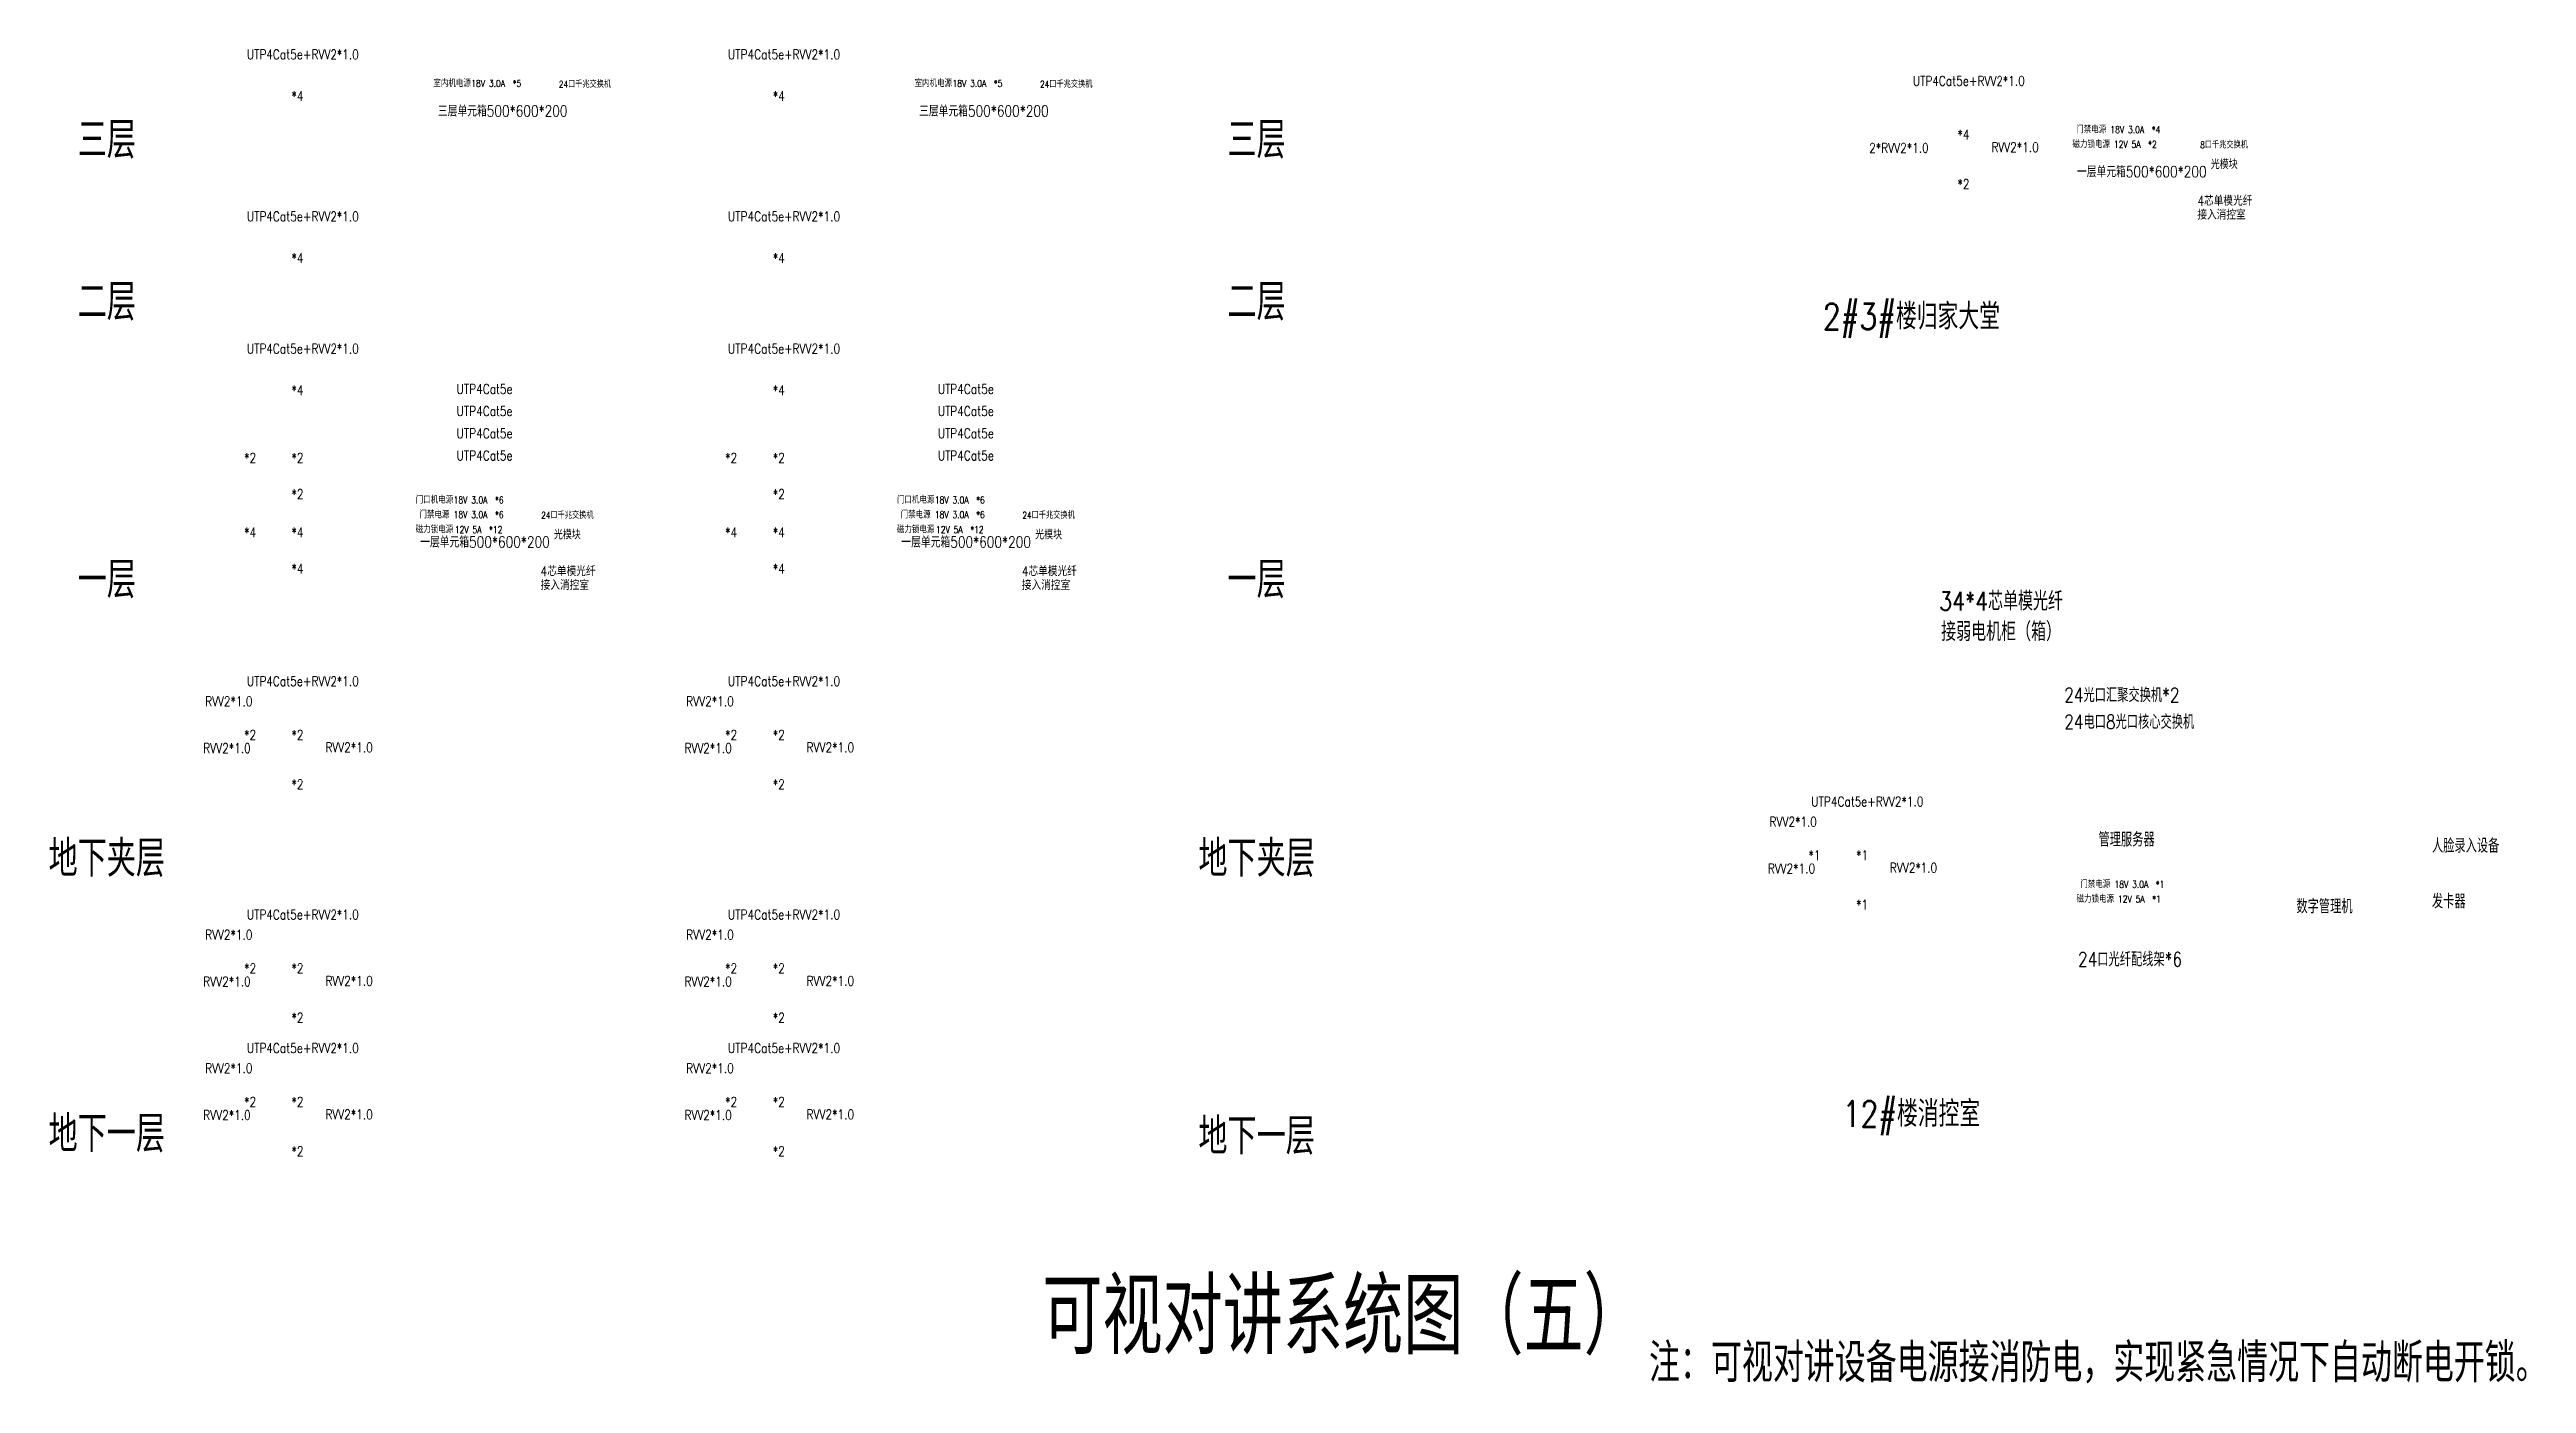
# Model space of a CAD drawing. Extents: x 2114868 to 5528286, y 1846921 to 2016792.
# Drawn here: x 3153359 to 3193508, y 1853285 to 1874900 of the extents above; entities that cross this region are included whole.
import ezdxf
from ezdxf.enums import TextEntityAlignment as Align

# ---------------------------------------------------------------- set-up
doc = ezdxf.new("R2010")
doc.units = 0
doc.header["$LTSCALE"] = 1000
doc.header["$MEASUREMENT"] = 0
for name, color, linetype in [('PUB_TITLE', 4, 'Continuous'), ('T-EQUP-LIST-PLAN', 3, 'Continuous'), ('智能化', 7, 'Continuous')]:
    doc.layers.add(name, color=color, linetype=linetype)
doc.styles.add('_TEL_DIM', font='SIMPLEX', dxfattribs={"width": 0.8, "height": 3.5, "bigfont": 'HZTXT'})
doc.styles.add('HZTXT', font='SIMPLEX.shx', dxfattribs={"width": 0.8, "height": 2500, "bigfont": 'HZTXT.shx'})

msp = doc.modelspace()

# ---------------------------------------------------------------- texts
at = {"layer": 'PUB_TITLE', "style": 'HZTXT', "width": 0.8}
msp.add_text('可视对讲系统图（五）', height=1218.8, dxfattribs=at).set_placement((3169451, 1853759))
at = {"layer": 'T-EQUP-LIST-PLAN', "style": '_TEL_DIM', "width": 0.8}
for s, p in [('三层', (3154287, 1873444)), ('三层', (3172925, 1873444)), ('二层', (3154287, 1870819)), ('二层', (3172925, 1870819)), ('一层', (3154287, 1866319)), ('一层', (3172925, 1866319)), ('地下夹层', (3154287, 1861819)), ('地下夹层', (3172925, 1861819)), ('地下一层', (3154287, 1857357)), ('地下一层', (3172925, 1857319))]:
    msp.add_text(s, height=590, dxfattribs=at).set_placement(p, align=Align.MIDDLE)
at = {"layer": '智能化', "color": 120, "style": '_TEL_DIM', "width": 0.8}
for s, height, p in [('UTP4Cat5e+RVV2*1.0', 156.79, (3156556, 1874743)), ('UTP4Cat5e+RVV2*1.0', 156.79, (3164356, 1874743)), ('UTP4Cat5e+RVV2*1.0', 156.79, (3183561, 1874313)), ('RVV2*1.0', 156.8, (3184835, 1873239)), ('2*RVV2*1.0', 156.8, (3182856, 1873227)), ('UTP4Cat5e+RVV2*1.0', 156.79, (3156556, 1872118)), ('UTP4Cat5e+RVV2*1.0', 156.79, (3164356, 1872118)), ('接入消控室', 156.8, (3188174, 1872144)), ('4芯单模光纤', 156.8, (3188174, 1872370)), ('UTP4Cat5e+RVV2*1.0', 156.79, (3156556, 1869975)), ('UTP4Cat5e+RVV2*1.0', 156.79, (3164356, 1869975)), ('UTP4Cat5e', 156.8, (3159956, 1869321)), ('UTP4Cat5e', 156.8, (3167756, 1869321)), ('UTP4Cat5e', 156.8, (3159956, 1868962)), ('UTP4Cat5e', 156.8, (3167756, 1868962)), ('UTP4Cat5e', 156.8, (3159956, 1868603)), ('UTP4Cat5e', 156.8, (3167756, 1868603)), ('UTP4Cat5e', 156.8, (3159956, 1868243)), ('UTP4Cat5e', 156.8, (3167756, 1868243)), ('接入消控室', 156.8, (3161319, 1866143)), ('4芯单模光纤', 156.8, (3161319, 1866368)), ('接入消控室', 156.8, (3169119, 1866143)), ('4芯单模光纤', 156.8, (3169119, 1866368)), ('UTP4Cat5e+RVV2*1.0', 156.79, (3156556, 1864586)), ('UTP4Cat5e+RVV2*1.0', 156.79, (3164356, 1864586)), ('RVV2*1.0', 156.8, (3155880, 1864260)), ('RVV2*1.0', 156.8, (3163680, 1864260)), ('RVV2*1.0', 156.8, (3155850, 1863501)), ('RVV2*1.0', 156.8, (3157830, 1863512)), ('RVV2*1.0', 156.8, (3163650, 1863501)), ('RVV2*1.0', 156.8, (3165630, 1863512)), ('UTP4Cat5e+RVV2*1.0', 156.79, (3181915, 1862636)), ('RVV2*1.0', 156.8, (3181239, 1862309)), ('RVV2*1.0', 156.8, (3181210, 1861551)), ('RVV2*1.0', 156.8, (3183189, 1861562)), ('UTP4Cat5e+RVV2*1.0', 156.79, (3156556, 1860804)), ('UTP4Cat5e+RVV2*1.0', 156.79, (3164356, 1860804)), ('RVV2*1.0', 156.8, (3155880, 1860477)), ('RVV2*1.0', 156.8, (3163680, 1860477)), ('RVV2*1.0', 156.8, (3155850, 1859719)), ('RVV2*1.0', 156.8, (3157830, 1859730)), ('RVV2*1.0', 156.8, (3163650, 1859719)), ('RVV2*1.0', 156.8, (3165630, 1859730)), ('UTP4Cat5e+RVV2*1.0', 156.79, (3156556, 1858641)), ('UTP4Cat5e+RVV2*1.0', 156.79, (3164356, 1858641)), ('RVV2*1.0', 156.8, (3155880, 1858314)), ('RVV2*1.0', 156.8, (3163680, 1858314)), ('RVV2*1.0', 156.8, (3155850, 1857555)), ('RVV2*1.0', 156.8, (3157830, 1857566)), ('RVV2*1.0', 156.8, (3163650, 1857555)), ('RVV2*1.0', 156.8, (3165630, 1857566))]:
    msp.add_text(s, height=height, dxfattribs=at).set_placement(p)
at = {"layer": '智能化', "color": 3, "style": '_TEL_DIM', "width": 0.8}
for s, p in [('*4', (3157282, 1874067)), ('*4', (3165082, 1874067)), ('*4', (3184288, 1873442)), ('*2', (3184288, 1872642)), ('*4', (3157282, 1871442)), ('*4', (3165082, 1871442)), ('*4', (3157282, 1869299)), ('*4', (3165082, 1869299)), ('*2', (3156512, 1868205)), ('*2', (3157282, 1868205)), ('*2', (3164312, 1868205)), ('*2', (3165082, 1868205)), ('*2', (3157282, 1867617)), ('*2', (3165082, 1867617)), ('*4', (3156512, 1866997)), ('*4', (3157282, 1866997)), ('*4', (3164312, 1866997)), ('*4', (3165082, 1866997)), ('*4', (3157282, 1866408)), ('*4', (3165082, 1866408)), ('*2', (3156512, 1863716)), ('*2', (3157282, 1863716)), ('*2', (3164312, 1863716)), ('*2', (3165082, 1863716)), ('*2', (3157282, 1862915)), ('*2', (3165082, 1862915)), ('*1', (3181872, 1861766)), ('*1', (3182642, 1861766)), ('*1', (3182642, 1860965)), ('*2', (3156512, 1859934)), ('*2', (3157282, 1859934)), ('*2', (3164312, 1859934)), ('*2', (3165082, 1859934)), ('*2', (3157282, 1859133)), ('*2', (3165082, 1859133)), ('*2', (3156512, 1857770)), ('*2', (3157282, 1857770)), ('*2', (3164312, 1857770)), ('*2', (3165082, 1857770)), ('*2', (3157282, 1856970)), ('*2', (3165082, 1856970))]:
    msp.add_text(s, height=156.8, dxfattribs=at).set_placement(p)
at = {"layer": '智能化', "color": 2, "linetype": 'ByBlock', "style": '_TEL_DIM', "width": 0.8}
for s, height, p in [('室内机电源', 112.5, (3159884, 1874350)), ('18V 3.0A  *5', 112.5, (3160600, 1874350)), ('24口千兆交换机', 108, (3162039, 1874337)), ('室内机电源', 112.5, (3167684, 1874350)), ('18V 3.0A  *5', 112.5, (3168400, 1874350)), ('24口千兆交换机', 108, (3169839, 1874337)), ('三层单元箱500*600*200', 180, (3160704, 1873904)), ('三层单元箱500*600*200', 180, (3168504, 1873904)), ('磁力锁电源', 112.5, (3186453, 1873362)), ('门禁电源', 112.5, (3186453, 1873602)), ('18V 3.0A  *4', 112.5, (3187169, 1873602)), ('12V 5A  *2', 112.5, (3187169, 1873362)), ('8口千兆交换机', 108, (3188608, 1873354)), ('一层单元箱500*600*200', 180, (3187273, 1872921)), ('光模块', 135, (3188609, 1873034)), ('门口机电源', 112.5, (3159598, 1867601)), ('门禁电源', 112.5, (3159598, 1867361)), ('18V 3.0A  *6', 112.5, (3160314, 1867601)), ('18V 3.0A  *6', 112.5, (3160314, 1867361)), ('24口千兆交换机', 108, (3161753, 1867353)), ('门口机电源', 112.5, (3167398, 1867601)), ('门禁电源', 112.5, (3167398, 1867361)), ('18V 3.0A  *6', 112.5, (3168114, 1867601)), ('18V 3.0A  *6', 112.5, (3168114, 1867361)), ('24口千兆交换机', 108, (3169553, 1867353)), ('磁力锁电源', 112.5, (3159598, 1867121)), ('一层单元箱500*600*200', 180, (3160417, 1866920)), ('12V 5A  *12', 112.5, (3160314, 1867121)), ('光模块', 135, (3161753, 1867033)), ('磁力锁电源', 112.5, (3167398, 1867121)), ('一层单元箱500*600*200', 180, (3168217, 1866920)), ('12V 5A  *12', 112.5, (3168114, 1867121)), ('光模块', 135, (3169553, 1867033)), ('34*4芯单模光纤', 303.5, (3184993, 1865962)), ('接弱电机柜（箱）', 303.5, (3184993, 1865467)), ('门禁电源', 112.5, (3186519, 1861373)), ('18V 3.0A  *1', 112.5, (3187235, 1861373)), ('磁力锁电源', 112.5, (3186519, 1861133)), ('12V 5A  *1', 112.5, (3187235, 1861133))]:
    msp.add_text(s, height=height, dxfattribs=at).set_placement(p, align=Align.MIDDLE_CENTER)
at = {"layer": '智能化', "color": 3, "linetype": 'ByBlock', "style": '_TEL_DIM', "width": 0.8}
for s, p in [('2#3#楼归家大堂', (3183539, 1870574)), ('12#楼消控室', (3183539, 1857654))]:
    msp.add_text(s, height=421.5, dxfattribs=at).set_placement(p, align=Align.MIDDLE_CENTER)
at = {"layer": '智能化', "linetype": 'ByBlock', "ltscale": 0.7, "style": '_TEL_DIM', "width": 0.8}
for s, p in [('24光口汇聚交换机*2', (3186016, 1864327)), ('24电口8光口核心交换机', (3186016, 1863892)), ('管理服务器', (3186571, 1861985)), ('人脸录入设备', (3191976, 1861885)), ('数字管理机', (3189779, 1860902)), ('发卡器', (3191976, 1860985)), ('24口光纤配线架*6', (3186240, 1860044))]:
    msp.add_text(s, height=227.6, dxfattribs=at).set_placement(p)
at = {"layer": '智能化', "style": '_TEL_DIM', "width": 0.8}
msp.add_text('注：可视对讲设备电源接消防电，实现紧急情况下自动断电开锁。', height=627.18, dxfattribs=at).set_placement((3179286, 1853306))

doc.saveas('drawing.dxf')
